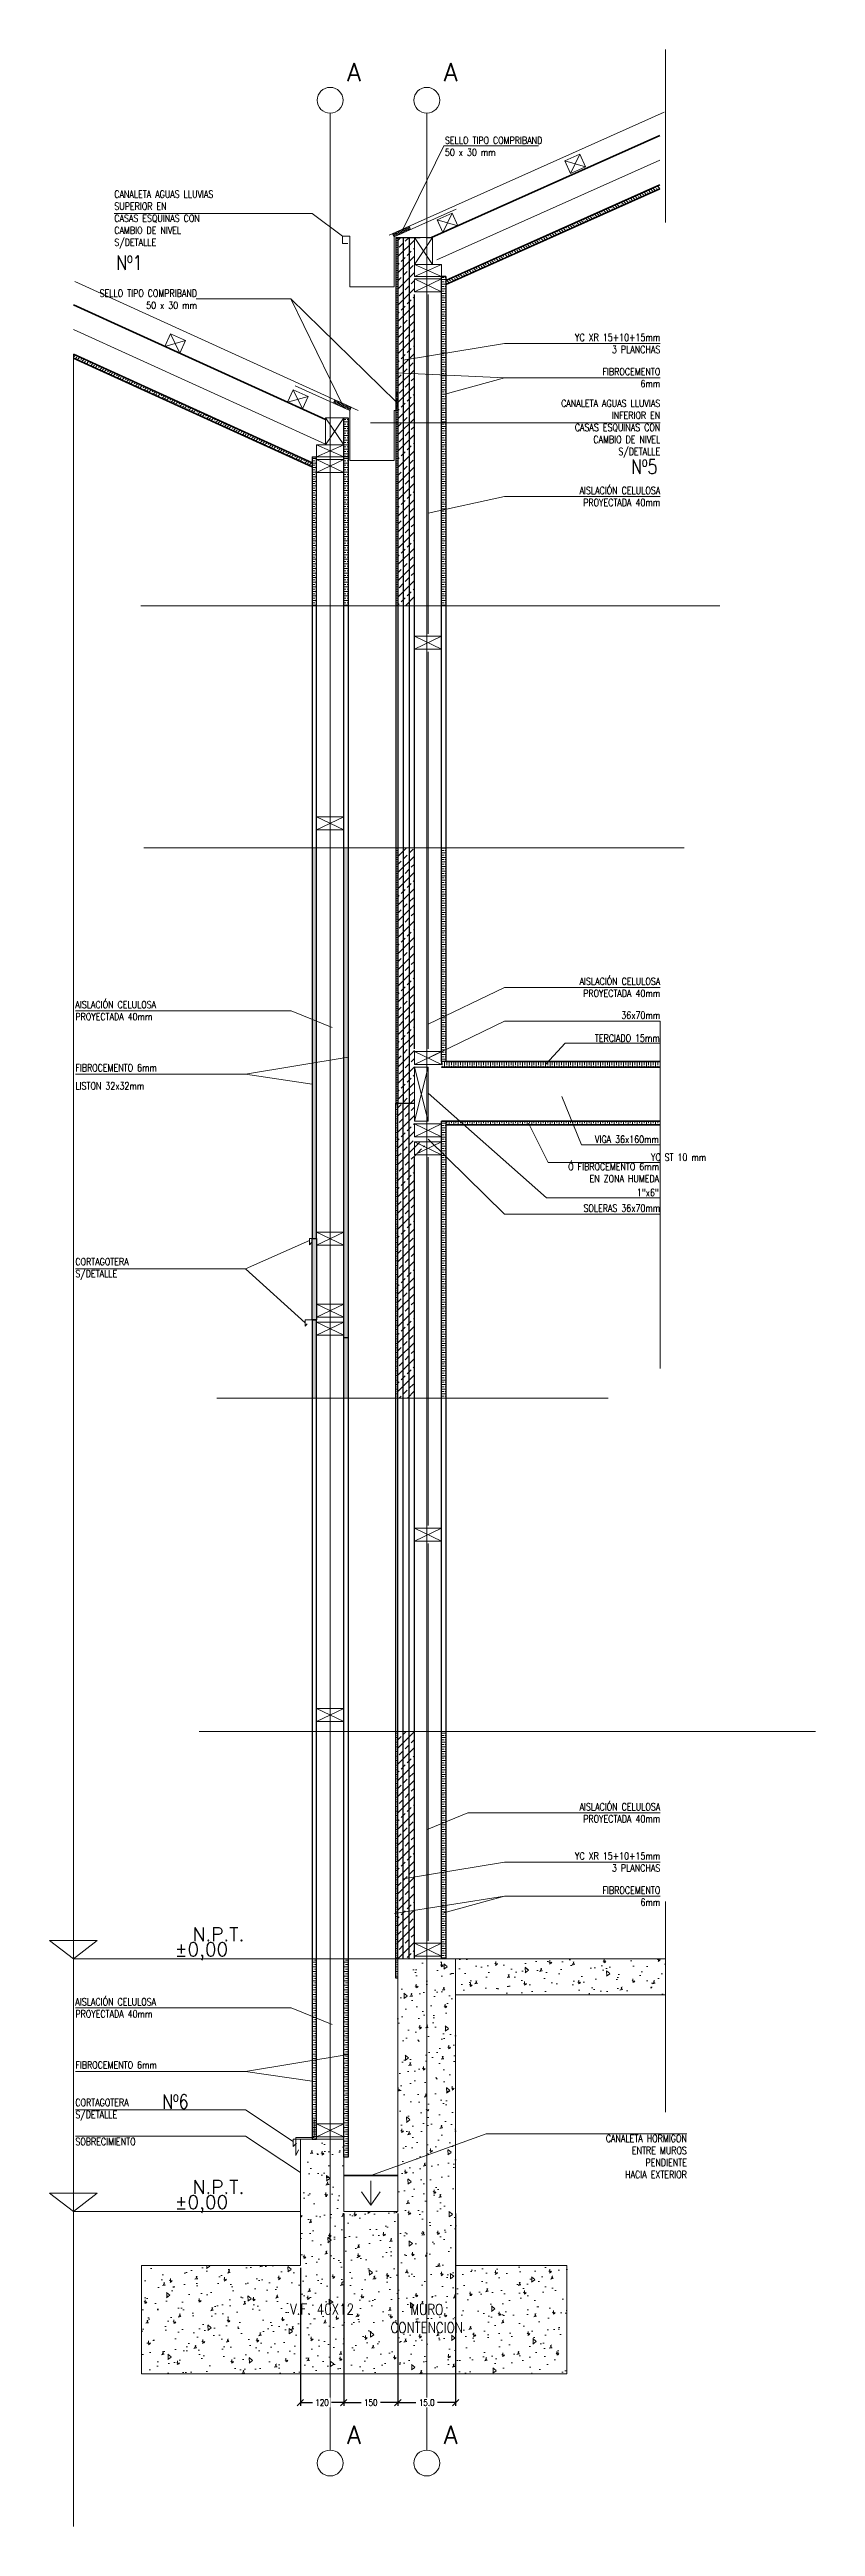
# Model space of a CAD drawing. Header units: metres. Extents: x -2 to 690, y -116 to 73.
# Drawn here: x 512.73 to 514.85, y -88.93 to -82.07 of the extents above; entities that cross this region are included whole.
import ezdxf
from ezdxf.enums import TextEntityAlignment as Align

# ---------------------------------------------------------------- set-up
doc = ezdxf.new("R2010")
doc.units = ezdxf.units.M
doc.header["$LTSCALE"] = 5
doc.header["$MEASUREMENT"] = 0
doc.layers.get('0').update_dxf_attribs({"color": 30})
doc.layers.get('DEFPOINTS').update_dxf_attribs({"color": 210})
doc.layers.add('_AUX', color=210, linetype='Continuous', lineweight=18, plot=False)
for name, color, linetype, lineweight in [('A-ANNO-DIMS', 3, 'Continuous', 18), ('A-ANNO-SYMB', 3, 'Continuous', 18), ('A-ANNO-TEXT', 3, 'Continuous', 18), ('A-DETL-MCUT', 4, 'Continuous', 25), ('A-DETL-PATT', 8, 'Continuous', 18), ('A-ELEV-IDEN', 3, 'Continuous', 18), ('A-ELEV-MBE1', 7, 'Continuous', 35), ('A-ELEV-MBE2', 4, 'Continuous', 25), ('A-WALL-PATT', 8, 'Continuous', 18), ('A-WALL-STUD', 3, 'Continuous', 18)]:
    doc.layers.add(name, color=color, linetype=linetype, lineweight=lineweight)
doc.styles.add('E-ROMANS', font='romans.shx', dxfattribs={"width": 0.8})
doc.dimstyles.new('E-0010_TICK_18', dxfattribs={"dimscale": 0.001, "dimtxt": 18, "dimasz": 18, "dimexe": 9, "dimexo": 6, "dimgap": 9, "dimtad": 0, "dimdec": 0, "dimlfac": 1000, "dimzin": 0, "dimdsep": 46, "dimtxsty": 'E-ROMANS', "dimblk": 'OBLIQUE', "dimcen": 9, "dimclrd": 256, "dimclre": 256, "dimclrt": 256, "dimadec": 0, "dimazin": 0, "dimtfac": 1, "dimtdec": 0, "dimtmove": 1, "dimatfit": 3, "dimldrblk": 'OPEN90', "dimfxl": 1, "dimtfill": 1, "dimtolj": 1, "dimtzin": 0, "dimarcsym": 0})
pattern_1 = [(0, (0, 0), (0, 0.0127), []), (0, (0, 0.00635), (0, 0.0127), [0.00635, -0.003175])]
pattern_2 = [(0, (31.951525, 0), (0, 0.0127), []), (0, (31.951525, 0.00635), (0, 0.0127), [0.00635, -0.003175])]
pattern_3 = [(95, (31.951525, 0), (0.070047325, 0.05877669), [0.009525, -0.104775]), (40, (31.95153, 0), (-0.080008945, 0.055088503), [0.00762, -0.08382]), (145.451, (31.95736, 0.0049), (-0.009961079, 0.113865118), [0.008095, -0.089045]), (91.1842, (31.93356, 0.01796), (0.110705122, 0.080976706), [0.0142875, -0.1571625]), (141.6356, (31.94279, 0.02471), (-0.003543072, 0.171413216), [0.0121425, -0.1335675]), (36.184, (31.93356, 0.01796), (-0.003542786, 0.171413193), [0.01143, -0.12573]), (66, (31.947035, 0.02245), (0.089760276, 0.017447634), [0.009525, -0.104775]), (11, (31.94704, 0.02245), (-0.043269963, 0.086970597), [0.00762, -0.08382]), (116.4514, (31.954515, 0.023905), (0.04649002, 0.104418228), [0.008095, -0.089045]), (82.5, (31.951525, 0), (-0.0288027345, 0.0309867068), [0, -0.082804, 0, -0.08509, 0, -0.0841375]), (52.5, (31.951525, 0), (-0.0117948637, 0.0590435), [0, -0.048514, 0, -0.080899, 0, -0.0320675]), (12.5, (31.9315, -0.020026), (0.0499639315, 0.0459130978), [0, -0.03175, 0, -0.09906, 0, -0.131445]), (2.5, (31.92252, -0.029006), (0.043381952, 0.0613611964), [0, -0.041275, 0, -0.065786, 0, -0.093345])]
pattern_4 = [(90, (31.935525, 0), (-0.0127, 8e-19), []), (90, (31.929175, 0), (-0.0127, 8e-19), [0.00635, -0.003175])]
pattern_5 = [(45, (0, 0), (-0.0224506403, 0.0224506403), []), (45, (-0.011225, 0.011225), (-0.0224506403, 0.0224506403), [0.015875, -0.0079375])]

msp = doc.modelspace()

# ---------------------------------------------------------------- texts
at = {"layer": 'A-ANNO-TEXT', "style": 'E-ROMANS'}
for s, insert, char_height, attachment_point in [('SELLO TIPO COMPRIBAND\\P50 x 30 mm', (513.8255, -82.3331), 0.02, 4), ('CANALETA AGUAS LLUVIAS\\PSUPERIOR EN\\PCASAS ESQUINAS CON \\PCAMBIO DE NIVEL\\PS/DETALLE', (512.9102, -82.5358), 0.02, 4), ('Nº1', (512.9518, -82.6356), 0.04, 2), ('SELLO TIPO COMPRIBAND\\P50 x 30 mm', (513.1391, -82.7568), 0.02, 6), ('YC XR 15+10+15mm\\P3 PLANCHAS', (514.4216, -82.8792), 0.02, 6), ('FIBROCEMENTO\\P6mm', (514.4216, -82.974), 0.02, 6), ('CANALETA AGUAS LLUVIAS\\PINFERIOR EN\\PCASAS ESQUINAS CON \\PCAMBIO DE NIVEL\\PS/DETALLE', (514.4216, -83.1151), 0.02, 6), ('Nº5', (514.3772, -83.2004), 0.04, 2), ('AISLACIÓN CELULOSA\\PPROYECTADA 40mm', (514.4216, -83.3031), 0.02, 6), ('AISLACIÓN CELULOSA\\PPROYECTADA 40mm', (514.4216, -84.6627), 0.02, 6), ('AISLACIÓN CELULOSA\\PPROYECTADA 40mm', (512.8024, -84.7273), 0.02, 4), ('36x70mm', (514.4216, -84.74), 0.02, 6), ('TERCIADO 15mm', (514.4204, -84.8035), 0.02, 6), ('FIBROCEMENTO 6mm', (512.8024, -84.8856), 0.02, 4), ('LISTON 32x32mm', (512.8024, -84.9357), 0.02, 4), ('VIGA 36x160mm', (514.418, -85.0835), 0.02, 6), ('YC ST 10 mm', (514.5489, -85.1333), 0.02, 6), ('Ó FIBROCEMENTO 6mm\\PEN ZONA HUMEDA', (514.4185, -85.176), 0.02, 6), ('SOLERAS 36x70mm', (514.4216, -85.2744), 0.02, 6), ('1"x6"', (514.418, -85.2311), 0.02, 6), ('CORTAGOTERA\\PS/DETALLE', (512.8024, -85.4424), 0.02, 4), ('AISLACIÓN CELULOSA\\PPROYECTADA 40mm', (514.4216, -86.9492), 0.02, 6), ('YC XR 15+10+15mm\\P3 PLANCHAS', (514.4216, -87.0854), 0.02, 6), ('FIBROCEMENTO\\P6mm', (514.4216, -87.1802), 0.02, 6), ('AISLACIÓN CELULOSA\\PPROYECTADA 40mm', (512.8024, -87.4895), 0.02, 4), ('FIBROCEMENTO 6mm', (512.8024, -87.6478), 0.02, 4), ('CORTAGOTERA\\PS/DETALLE', (512.8024, -87.7715), 0.02, 4), ('Nº6', (513.0792, -87.729), 0.04, 2), ('SOBRECIMIENTO', (512.8024, -87.8598), 0.02, 4), ('CANALETA HORMIGON\\PENTRE MUROS\\PPENDIENTE \\PHACIA EXTERIOR', (514.4953, -87.8411), 0.02, 3), ('\\pi-0.09,l0.09,t0.09;V.F. 40X12', (513.4852, -88.3241), 0.03, 5), ('\\pi-0.09,l0.09,t0.09;MURO \\PCONTENCION', (513.7752, -88.35), 0.03, 5)]:
    msp.add_mtext(s, dxfattribs=dict(at, insert=insert, char_height=char_height, attachment_point=attachment_point))
for p in [(513.5741, -82.1278), (513.8416, -82.1278), (513.5741, -88.6724), (513.8416, -88.6724)]:
    msp.add_attdef('A', text='0.00', height=0.05, dxfattribs=at).set_placement(p, align=Align.MIDDLE_CENTER)
for tag, text, p in [('N.P.T.', 'N.', (513.1986, -87.3157)), ('%%P0,00', '0.00', (513.1514, -87.3575)), ('%%P0,00', '0.00', (513.1514, -88.0575)), ('N.P.T.', 'N.', (513.1986, -88.0157))]:
    msp.add_attdef(tag, text=text, height=0.0375, dxfattribs=at).set_placement(p, align=Align.BOTTOM_CENTER)

# ---------------------------------------------------------------- blocks, each defined once
blk = doc.blocks.new('_Oblique')
at = {"color": 0, "linetype": 'ByBlock', "lineweight": -2}
blk.add_line((-0.5, -0.5), (0.5, 0.5), dxfattribs=at)
blk = doc.blocks.new('*D52')
at = {"layer": 'A-ANNO-DIMS', "lineweight": -2, "transparency": 16777216}
for p, q in [((513.5452, -88.0594), (513.5452, -88.5918)), ((513.6952, -88.0594), (513.6952, -88.5918)), ((513.5452, -88.5828), (513.5937, -88.5828)), ((513.6952, -88.5828), (513.6467, -88.5828))]:
    blk.add_line(p, q, dxfattribs=at)
at = {"layer": 'DEFPOINTS', "color": 0, "transparency": 16777216}
for p in [(513.5452, -88.0534), (513.6952, -88.0534), (513.6952, -88.5828)]:
    blk.add_point(p, dxfattribs=at)
at = {"layer": 'A-ANNO-DIMS', "lineweight": -2, "transparency": 16777216, "xscale": 0.018, "yscale": 0.018, "zscale": 0.018, "rotation": 180}
blk.add_blockref('_Oblique', (513.5452, -88.5828), dxfattribs=at)
at = {"layer": 'A-ANNO-DIMS', "lineweight": -2, "transparency": 16777216, "xscale": 0.018, "yscale": 0.018, "zscale": 0.018}
blk.add_blockref('_Oblique', (513.6952, -88.5828), dxfattribs=at)
at = {"layer": 'A-ANNO-DIMS', "transparency": 16777216, "insert": (513.6202, -88.5828), "char_height": 0.018, "attachment_point": 5, "style": 'E-ROMANS', "bg_fill": 3, "box_fill_scale": 1.25, "bg_fill_color": 256, "bg_fill_true_color": 13158600, "bg_fill_transparency": 0}
blk.add_mtext('\\A1;150', dxfattribs=at)
blk = doc.blocks.new('_Open90')
at = {"color": 0, "linetype": 'ByBlock', "lineweight": -2}
for p, q in [((0, 0), (-1, 0)), ((-0.5, 0.5), (0, 0)), ((0, 0), (-0.5, -0.5))]:
    blk.add_line(p, q, dxfattribs=at)
blk = doc.blocks.new('*D1032')
at = {"layer": 'A-ANNO-DIMS', "lineweight": -2, "transparency": 16777216}
for p, q in [((513.5452, -88.0594), (513.5452, -88.5918)), ((513.4252, -88.2094), (513.4252, -88.5918)), ((513.4252, -88.5828), (513.4587, -88.5828)), ((513.5452, -88.5828), (513.5117, -88.5828))]:
    blk.add_line(p, q, dxfattribs=at)
at = {"layer": 'DEFPOINTS', "color": 0, "transparency": 16777216}
for p in [(513.5452, -88.0534), (513.4252, -88.2034), (513.5452, -88.5828)]:
    blk.add_point(p, dxfattribs=at)
at = {"layer": 'A-ANNO-DIMS', "lineweight": -2, "transparency": 16777216, "xscale": 0.018, "yscale": 0.018, "zscale": 0.018, "rotation": 180}
blk.add_blockref('_Oblique', (513.4252, -88.5828), dxfattribs=at)
at = {"layer": 'A-ANNO-DIMS', "lineweight": -2, "transparency": 16777216, "xscale": 0.018, "yscale": 0.018, "zscale": 0.018}
blk.add_blockref('_Oblique', (513.5452, -88.5828), dxfattribs=at)
at = {"layer": 'A-ANNO-DIMS', "transparency": 16777216, "insert": (513.4852, -88.5828), "char_height": 0.018, "attachment_point": 5, "style": 'E-ROMANS', "bg_fill": 3, "box_fill_scale": 1.25, "bg_fill_color": 256, "bg_fill_true_color": 13158600, "bg_fill_transparency": 0}
blk.add_mtext('\\A1;120', dxfattribs=at)
blk = doc.blocks.new('*D1033')
at = {"layer": 'A-ANNO-DIMS', "lineweight": -2, "transparency": 16777216}
for p, q in [((513.6952, -88.0594), (513.6952, -88.5918)), ((513.8552, -88.0594), (513.8552, -88.5918)), ((513.6952, -88.5828), (513.7453, -88.5828)), ((513.8552, -88.5828), (513.8051, -88.5828))]:
    blk.add_line(p, q, dxfattribs=at)
at = {"layer": 'DEFPOINTS', "color": 0, "transparency": 16777216}
for p in [(513.6952, -88.0534), (513.8552, -88.0534), (513.8552, -88.5828)]:
    blk.add_point(p, dxfattribs=at)
at = {"layer": 'A-ANNO-DIMS', "lineweight": -2, "transparency": 16777216, "xscale": 0.018, "yscale": 0.018, "zscale": 0.018, "rotation": 180}
blk.add_blockref('_Oblique', (513.6952, -88.5828), dxfattribs=at)
at = {"layer": 'A-ANNO-DIMS', "lineweight": -2, "transparency": 16777216, "xscale": 0.018, "yscale": 0.018, "zscale": 0.018}
blk.add_blockref('_Oblique', (513.8552, -88.5828), dxfattribs=at)
at = {"layer": 'A-ANNO-DIMS', "transparency": 16777216, "insert": (513.7752, -88.5828), "char_height": 0.018, "attachment_point": 5, "style": 'E-ROMANS', "bg_fill": 3, "box_fill_scale": 1.25, "bg_fill_color": 256, "bg_fill_true_color": 13158600, "bg_fill_transparency": 0}
blk.add_mtext('\\A1;15.0', dxfattribs=at)

# ---------------------------------------------------------------- hatches: boundary and pattern name
at = {"layer": 'A-DETL-PATT'}
h = msp.add_hatch(dxfattribs=at)
h.set_pattern_fill('BRASS', color=256, scale=0.002, angle=135, style=0)
h.set_pattern_definition([(135, (31.935525, 0), (-0.00898025612, -0.00898025612), []), (135, (31.931035, -0.00449), (-0.00898025612, -0.00898025612), [0.00635, -0.003175])])
h.paths.add_polyline_path([(514.4201, -82.4507), (514.4201, -82.4398), (513.8282, -82.7046), (513.8282, -82.7156)])
h = msp.add_hatch(dxfattribs=at)
h.set_pattern_fill('HONEY', color=256, scale=0.0008, angle=41.52733, style=0)
h.set_pattern_definition([(221.5273325, (957.4567519, 271.4312112), (-0.004310670362, -0.00087915796), [0.00254, -0.00508]), (101.5273325, (957.4567519, 271.4312112), (0.001393962053, 0.004172729021), [0.00254, -0.00508]), (161.5273325, (957.4567519, 271.4312112), (-0.0029167083084, 0.003293571061), [-0.00508, 0.00254])])
h.paths.add_polyline_path([(513.7303, -82.5638), (513.7262, -82.5546), (513.6805, -82.5751), (513.6846, -82.5842)])
h = msp.add_hatch(dxfattribs=at)
h.set_pattern_fill('BRASS', color=256, scale=0.002, style=0)
h.set_pattern_definition(pattern_1)
h.paths.add_polyline_path([(513.6952, -83.0648), (513.6892, -83.0648), (513.6892, -83.6056), (513.6952, -83.6056)])
h.paths.add_polyline_path([(513.8282, -82.6934), (513.8162, -82.6934), (513.8162, -83.6056), (513.8282, -83.6056)])
h.paths.add_polyline_path([(513.6952, -82.5854), (513.6892, -82.5854), (513.6892, -83.0648), (513.6952, -83.0648), (513.6952, -82.9963)])
h = msp.add_hatch(dxfattribs=at)
h.set_pattern_fill('BRASS', color=256, scale=0.005, angle=45, style=0)
h.set_pattern_definition(pattern_5)
h.paths.add_polyline_path([(513.7102, -82.5854), (513.6952, -82.5854), (513.6952, -83.6056), (513.7102, -83.6056)])
h.paths.add_polyline_path([(513.7262, -82.5854), (513.7102, -82.5854), (513.7102, -83.6056), (513.7262, -83.6056)])
h.paths.add_polyline_path([(513.7412, -82.7434), (513.7412, -82.7434), (513.7412, -82.6934), (513.7412, -82.6604), (513.7412, -82.5854), (513.7262, -82.5854), (513.7262, -83.6056), (513.7412, -83.6056)])
h = msp.add_hatch(dxfattribs=at)
h.set_pattern_fill('BRASS', color=256, scale=0.002, angle=45, style=0)
h.set_pattern_definition([(45, (31.951525, 0), (-0.00898025612, 0.00898025612), []), (45, (31.947035, 0.00449), (-0.00898025612, 0.00898025612), [0.00635, -0.003175])])
h.paths.add_polyline_path([(512.7969, -82.9092), (512.7969, -82.9202), (513.4582, -83.2213), (513.4582, -83.2103)])
h = msp.add_hatch(dxfattribs=at)
h.set_pattern_fill('HONEY', color=256, scale=0.0008, angle=-72.58279, style=0)
h.set_pattern_definition([(107.4172091, (655.5397454, -632.6855093), (0.000958411243, 0.004293744936), [0.00254, -0.00508]), (347.4172091, (655.5397454, -632.6855093), (0.0032392865705, -0.002976880952), [0.00254, -0.00508]), (47.4172091, (655.5397454, -632.6855093), (0.004197697814, 0.001316863984), [-0.00508, 0.00254])])
h.paths.add_polyline_path([(513.6892, -83.0148), (513.6892, -83.0648), (513.6952, -83.0648), (513.6952, -83.0148)])
h = msp.add_hatch(dxfattribs=at)
h.set_pattern_fill('HONEY', color=256, scale=0.0008, angle=-6.89723, style=0)
h.set_pattern_definition([(173.10277417, (1072.8390596, -180.095806), (-0.00351826788, 0.0026413233065), [0.00254, -0.00508]), (53.10277417, (1072.8390596, -180.095806), (0.004046587023, 0.0017262477085), [0.00254, -0.00508]), (113.10277417, (1072.8390596, -180.095806), (0.000528319143, 0.004367571015), [-0.00508, 0.00254])])
h.paths.add_polyline_path([(513.5622, -83.0648), (513.5663, -83.0557), (513.5207, -83.0351), (513.5166, -83.0442)])
h = msp.add_hatch(dxfattribs=at)
h.set_pattern_fill('BRASS', color=256, scale=0.002, style=0)
h.set_pattern_definition(pattern_2)
h.paths.add_polyline_path([(513.5572, -83.1934), (513.5452, -83.1934), (513.5452, -83.6056), (513.5572, -83.6056)])
h.paths.add_polyline_path([(513.5572, -83.0854), (513.5452, -83.0854), (513.5452, -83.1934), (513.5572, -83.1934)])
h.paths.add_polyline_path([(513.4702, -83.1934), (513.4582, -83.1934), (513.4582, -83.6056), (513.4702, -83.6056)])
h = msp.add_hatch(dxfattribs=at)
h.set_pattern_fill('BRASS', color=256, scale=0.002, style=0)
h.set_pattern_definition(pattern_2)
h.paths.add_polyline_path([(513.5572, -84.2759), (513.5452, -84.2759), (513.5452, -85.5334), (513.5452, -85.5334), (513.5452, -85.5834), (513.5452, -85.6334), (513.5572, -85.6334)])
h.paths.add_polyline_path([(513.4702, -84.2759), (513.4582, -84.2759), (513.4582, -85.3584), (513.4702, -85.3584), (513.4702, -85.3334)])
h.paths.add_polyline_path([(513.4702, -85.3834), (513.4702, -85.3834), (513.4702, -85.3584), (513.4582, -85.3584), (513.4582, -85.5834), (513.4702, -85.5834), (513.4702, -85.5334)])
h.paths.add_polyline_path([(513.4702, -85.5834), (513.4582, -85.5834), (513.4582, -85.8003), (513.4702, -85.8003)])
h.paths.add_polyline_path([(513.5572, -85.6334), (513.5452, -85.6334), (513.5452, -85.8003), (513.5572, -85.8003)])
h = msp.add_hatch(dxfattribs=at)
h.set_pattern_fill('BRASS', color=256, scale=0.002, style=0)
h.set_pattern_definition(pattern_1)
h.paths.add_polyline_path([(513.6952, -84.2759), (513.6892, -84.2759), (513.6892, -84.9834), (513.6952, -84.9834)])
h.paths.add_polyline_path([(513.8282, -84.2759), (513.8162, -84.2759), (513.8162, -84.8684), (513.8282, -84.8684)])
h = msp.add_hatch(dxfattribs=at)
h.set_pattern_fill('BRASS', color=256, scale=0.005, angle=45, style=0)
h.set_pattern_definition(pattern_5)
h.paths.add_polyline_path([(513.7412, -84.2759), (513.7262, -84.2759), (513.7262, -84.9834), (513.7412, -84.9834), (513.7412, -84.8834), (513.7412, -84.8834), (513.7412, -84.8334)])
h.paths.add_polyline_path([(513.7262, -84.2759), (513.7102, -84.2759), (513.7102, -84.9834), (513.7262, -84.9834)])
h.paths.add_polyline_path([(513.7102, -84.2759), (513.6952, -84.2759), (513.6952, -84.9834), (513.7102, -84.9834), (513.7102, -84.9834)])
h = msp.add_hatch(dxfattribs=at)
h.set_pattern_fill('BRASS', color=256, scale=0.002, angle=90, style=0)
h.set_pattern_definition(pattern_4)
h.paths.add_polyline_path([(514.4216, -84.8684), (513.8282, -84.8684), (513.8162, -84.8684), (513.8162, -84.8834), (514.4216, -84.8834)])
h = msp.add_hatch(dxfattribs=at)
h.set_pattern_fill('BRASS', color=256, scale=0.002, style=0)
h.set_pattern_definition(pattern_1)
h.paths.add_polyline_path([(513.6952, -84.9834), (513.6892, -84.9834), (513.6892, -85.8003), (513.6952, -85.8003)])
h = msp.add_hatch(dxfattribs=at)
h.set_pattern_fill('BRASS', color=256, scale=0.005, angle=45, style=0)
h.set_pattern_definition(pattern_5)
h.paths.add_polyline_path([(513.7412, -85.1334), (513.7787, -85.1084), (513.7412, -85.0834), (513.7412, -85.0334), (513.7412, -84.9834), (513.7262, -84.9834), (513.7262, -85.8003), (513.7412, -85.8003)])
h.paths.add_polyline_path([(513.7262, -84.9834), (513.7102, -84.9834), (513.7102, -85.8003), (513.7262, -85.8003)])
h.paths.add_polyline_path([(513.7102, -84.9834), (513.6952, -84.9834), (513.6952, -85.8003), (513.7102, -85.8003)])
h = msp.add_hatch(dxfattribs=at)
h.set_pattern_fill('BRASS', color=256, scale=0.002, style=0)
h.set_pattern_definition(pattern_1)
h.paths.add_polyline_path([(513.8282, -85.0334), (513.8162, -85.0334), (513.8162, -85.8003), (513.8282, -85.8003)])
h = msp.add_hatch(dxfattribs=at)
h.set_pattern_fill('BRASS', color=256, scale=0.002, angle=90, style=0)
h.set_pattern_definition(pattern_4)
h.paths.add_polyline_path([(514.4216, -85.0334), (513.8282, -85.0334), (513.8282, -85.0434), (514.4216, -85.0434)])
h = msp.add_hatch(dxfattribs=at)
h.set_pattern_fill('BRASS', color=256, scale=0.002, style=0)
h.set_pattern_definition(pattern_1)
h.paths.add_polyline_path([(513.6952, -86.7239), (513.6892, -86.7239), (513.6892, -87.3534), (513.6952, -87.3534)])
h.paths.add_polyline_path([(513.6952, -87.3534), (513.6892, -87.3534), (513.6892, -87.4074), (513.6952, -87.4074)])
h = msp.add_hatch(dxfattribs=at)
h.set_pattern_fill('BRASS', color=256, scale=0.005, angle=45, style=0)
h.set_pattern_definition(pattern_5)
h.paths.add_polyline_path([(513.7412, -86.7239), (513.7262, -86.7239), (513.7262, -87.3534), (513.7412, -87.3534)])
h.paths.add_polyline_path([(513.7262, -86.7239), (513.7102, -86.7239), (513.7102, -87.3534), (513.7262, -87.3534)])
h.paths.add_polyline_path([(513.7102, -86.7239), (513.6952, -86.7239), (513.6952, -87.3534), (513.7102, -87.3534)])
h = msp.add_hatch(dxfattribs=at)
h.set_pattern_fill('BRASS', color=256, scale=0.002, style=0)
h.set_pattern_definition(pattern_1)
h.paths.add_polyline_path([(513.8282, -86.7239), (513.8162, -86.7239), (513.8162, -87.3534), (513.8282, -87.3534)])
h = msp.add_hatch(dxfattribs=at)
h.set_pattern_fill('AR-CONC', color=256, scale=0.0005, angle=45, style=0)
h.set_pattern_definition(pattern_3)
h.paths.add_polyline_path([(513.8552, -87.3534), (513.6952, -87.3534), (513.6952, -88.0534), (513.5452, -88.0534), (513.5452, -87.8534), (513.4252, -87.8534), (513.4252, -88.2034), (512.9852, -88.2034), (512.9852, -88.5034), (514.1633, -88.5034), (514.1633, -88.2034), (513.8552, -88.2034)])
h.paths.add_polyline_path([(513.6325, -88.3013), (513.9178, -88.3013), (513.9178, -88.3987), (513.6325, -88.3987)], flags=24)
h.paths.add_polyline_path([(513.3781, -88.3012), (513.5922, -88.3012), (513.5922, -88.347), (513.3781, -88.347)], flags=24)
h = msp.add_hatch(dxfattribs=at)
h.set_pattern_fill('BRASS', color=256, scale=0.002, style=0)
h.set_pattern_definition(pattern_1)
h.paths.add_polyline_path([(513.4702, -87.5182), (513.4582, -87.5133), (513.4582, -87.6347), (513.4702, -87.6327)])
h.paths.add_polyline_path([(513.4702, -87.3534), (513.4582, -87.3534), (513.4582, -87.5133), (513.4702, -87.5182)])
h.paths.add_polyline_path([(513.4702, -87.6327), (513.4582, -87.6347), (513.4582, -87.8534), (513.4702, -87.8534), (513.4702, -87.8034)])
h = msp.add_hatch(dxfattribs=at)
h.set_pattern_fill('BRASS', color=256, scale=0.002, style=0)
h.set_pattern_definition(pattern_1)
h.paths.add_polyline_path([(513.5572, -87.3534), (513.5452, -87.3534), (513.5452, -87.8034), (513.5452, -87.8534), (513.5452, -87.9034), (513.5572, -87.9034)])
h = msp.add_hatch(dxfattribs=at)
h.set_pattern_fill('AR-CONC', color=256, scale=0.0005, angle=45, style=0)
h.set_pattern_definition(pattern_3)
h.paths.add_polyline_path([(514.4361, -87.3534), (513.8552, -87.3534), (513.8552, -87.4534), (514.4361, -87.4534)])

# ---------------------------------------------------------------- linework, layer by layer
at = {"layer": '_AUX'}
msp.add_line((514.4216, -84.7568), (514.4216, -85.7182), dxfattribs=at)
for points in [[(514.4361, -82.5437), (514.4361, -82.0651)], [(512.7969, -82.9092), (512.7969, -88.9259)], [(512.9832, -83.6056), (514.587, -83.6056)], [(512.9917, -84.2759), (514.4874, -84.2759)], [(513.194, -85.8003), (514.2774, -85.8003)], [(513.1455, -86.7239), (514.8513, -86.7239)], [(514.4361, -87.195), (514.4361, -87.7787)]]:
    msp.add_lwpolyline(points, dxfattribs=at)
at = {"layer": '_AUX', "color": 4}
for points in [[(513.4702, -85.3334), (513.4702, -85.3584), (513.4508, -85.3584), (513.4508, -85.3759), (513.4564, -85.3693)], [(513.4702, -85.5334), (513.4702, -85.5834), (513.4388, -85.5834), (513.4388, -85.6009), (513.4444, -85.5943)], [(513.4702, -87.8034), (513.4702, -87.8534), (513.4252, -87.8534), (513.4052, -87.8534), (513.4052, -87.8734), (513.4143, -87.864)]]:
    msp.add_lwpolyline(points, dxfattribs=at)
at = {"layer": 'A-ANNO-SYMB', "ltscale": 10}
for p, q in [((513.5077, -88.7144), (513.5077, -82.2414)), ((513.7752, -88.7144), (513.7752, -82.2414))]:
    msp.add_line(p, q, dxfattribs=at)
at = {"layer": 'A-ANNO-SYMB'}
for p, q in [((513.8552, -87.3534), (513.6952, -87.3534)), ((513.6952, -87.3534), (513.6952, -88.0534)), ((514.4361, -87.3534), (513.8552, -87.3534)), ((513.8552, -88.2034), (513.8552, -87.3534)), ((514.4361, -87.4534), (513.8552, -87.4534)), ((513.4252, -88.2034), (513.4252, -87.8534)), ((513.4252, -87.8534), (513.5452, -87.8534)), ((513.5452, -87.8534), (513.5452, -88.0534)), ((513.4252, -88.0534), (512.7969, -88.0534))]:
    msp.add_line(p, q, dxfattribs=at)
for points in [[(513.6709, -82.5794), (514.432, -82.2387)], [(513.8566, -82.5072), (513.6846, -82.5842), (513.6846, -82.7224), (513.5622, -82.7224), (513.5622, -82.5824), (513.5422, -82.5824), (513.5422, -82.6024), (513.5567, -82.6024)], [(513.6846, -82.5842), (513.7303, -82.5638), (513.7262, -82.5546), (513.6805, -82.5751), (513.6846, -82.5842)], [(513.5856, -83.0649), (512.8011, -82.7076)], [(513.4106, -82.9963), (513.5622, -83.0648), (513.5622, -83.203), (513.685, -83.203), (513.685, -83.0648), (513.6952, -83.0648), (513.6952, -82.9963), (513.6952, -82.9963)], [(513.6892, -83.0148), (513.6892, -83.0648), (513.6952, -83.0648), (513.6952, -83.0148), (513.6892, -83.0148)], [(513.5166, -83.0442), (513.5622, -83.0648), (513.5663, -83.0557), (513.5207, -83.0351), (513.5166, -83.0442)], [(512.7309, -87.3025), (512.8629, -87.3025)], [(512.7309, -87.3025), (512.7969, -87.3534), (512.8629, -87.3025)], [(513.4634, -87.7985), (513.4634, -87.8485), (513.4126, -87.8485), (513.4126, -87.8985), (513.4203, -87.8829)], [(512.7309, -88.0025), (512.8629, -88.0025)], [(512.7309, -88.0025), (512.7969, -88.0534), (512.8629, -88.0025)], [(513.6952, -88.0534), (513.5452, -88.0534)], [(513.4252, -88.2034), (512.9852, -88.2034), (512.9852, -88.5034), (514.1633, -88.5034), (514.1633, -88.2034), (513.8552, -88.2034)]]:
    msp.add_lwpolyline(points, dxfattribs=at)
for centre in [(513.5077, -82.2056), (513.7752, -82.2056), (513.5077, -88.7502), (513.7752, -88.7502)]:
    msp.add_circle(centre, 0.0358, dxfattribs=at)
at = {"layer": 'A-ANNO-TEXT'}
for p, q in [((513.8223, -82.3322), (514.0847, -82.3322)), ((513.5422, -82.5824), (513.4577, -82.5194)), ((513.399, -82.756), (513.1366, -82.756)), ((513.399, -82.756), (513.6892, -83.0398)), ((513.99, -82.974), (513.6916, -82.9603)), ((513.2738, -84.9033), (513.5572, -84.856)), ((514.1587, -84.8175), (514.1046, -84.8751)), ((514.107, -85.2461), (513.7787, -84.956)), ((514.2034, -85.0985), (514.1493, -84.9651)), ((514.1112, -85.1483), (514.0571, -85.039)), ((513.99, -87.1802), (513.6855, -87.2279)), ((513.2738, -87.6655), (513.5572, -87.6182))]:
    msp.add_line(p, q, dxfattribs=at)
for points in [[(513.8223, -82.3322), (513.7064, -82.569)], [(512.9102, -82.5194), (513.3417, -82.5194), (513.4577, -82.5194)], [(513.399, -82.756), (513.5432, -83.0507)], [(514.4216, -82.8792), (513.99, -82.8792), (513.7102, -82.9254)], [(514.4216, -82.974), (513.99, -82.974), (513.8222, -83.0202)], [(514.4216, -83.0987), (513.99, -83.0987), (513.6191, -83.0987)], [(514.4216, -83.3031), (513.99, -83.3031), (513.7787, -83.3492)], [(512.8024, -84.7273), (513.4002, -84.7273), (513.5129, -84.7735)], [(514.4216, -84.6627), (513.99, -84.6627), (513.7787, -84.7644)], [(514.4216, -84.7568), (513.99, -84.7568), (513.7787, -84.8584)], [(514.4216, -84.8175), (514.1587, -84.8175)], [(512.8024, -84.9033), (513.2738, -84.9033), (513.4582, -84.9305)], [(514.4216, -85.2912), (513.99, -85.2912), (513.7787, -85.0834)], [(514.4216, -85.0985), (514.2034, -85.0985)], [(514.4216, -85.1483), (514.1112, -85.1483)], [(514.4216, -85.2461), (514.107, -85.2461)], [(512.8024, -85.4424), (513.2738, -85.4424), (513.4508, -85.3643)], [(513.2738, -85.4424), (513.4388, -85.5922)], [(514.4216, -86.9492), (513.8888, -86.9492), (513.7761, -86.9954)], [(514.4216, -87.0854), (513.99, -87.0854), (513.7102, -87.1316)], [(514.4216, -87.1802), (513.99, -87.1802), (513.8222, -87.2264)], [(512.8024, -87.4895), (513.4002, -87.4895), (513.5129, -87.5357)], [(512.8024, -87.6655), (513.2738, -87.6655), (513.4582, -87.6927)], [(512.8024, -87.7715), (513.2738, -87.7715), (513.4052, -87.8592)], [(512.8024, -87.8445), (513.2738, -87.8445), (513.4252, -87.9456)], [(514.4953, -87.8381), (513.9399, -87.8381), (513.6202, -87.9534)]]:
    msp.add_lwpolyline(points, dxfattribs=at)
at = {"layer": 'A-DETL-MCUT'}
for p, q in [((513.6892, -82.5854), (513.6892, -84.9834)), ((513.6892, -82.5854), (513.6952, -82.5854)), ((513.6952, -82.5854), (513.6952, -84.9834)), ((513.6952, -82.5854), (513.7572, -82.5854)), ((513.7102, -82.5854), (513.7102, -84.9834)), ((513.7102, -82.5854), (513.7102, -84.9834)), ((513.7202, -82.5854), (513.7262, -82.5854)), ((513.7262, -82.5854), (513.7262, -84.9834)), ((513.7262, -82.5854), (513.7412, -82.5854)), ((513.7732, -82.5854), (513.7882, -82.5854)), ((513.8282, -82.6934), (513.8162, -82.6934)), ((513.7412, -84.8334), (513.7412, -82.7434)), ((513.4581, -83.1934), (513.4702, -83.1934)), ((513.6892, -87.4074), (513.6892, -84.9834)), ((513.6892, -84.9834), (513.7412, -84.9834)), ((513.6952, -87.3534), (513.6952, -84.9834)), ((513.7102, -87.3534), (513.7102, -84.9834)), ((513.7102, -87.3534), (513.7102, -84.9834)), ((513.7262, -87.3534), (513.7262, -84.9834)), ((513.7412, -87.3534), (513.7412, -85.1334)), ((513.4582, -85.5834), (513.4702, -85.5834)), ((513.6952, -87.4074), (513.6892, -87.4074))]:
    msp.add_line(p, q, dxfattribs=at)
for points in [[(513.8282, -82.6934), (513.8282, -84.8684), (513.8162, -84.8684), (513.8162, -82.6934)], [(513.4582, -83.1934), (513.4582, -85.3584), (513.4702, -85.3584), (513.4702, -83.1934)], [(513.5572, -83.1934), (513.5572, -85.6334), (513.5452, -85.6334), (513.5452, -83.1934)], [(513.8282, -85.0334), (513.8282, -87.3534), (513.8162, -87.3534), (513.8162, -85.0334)], [(513.4582, -85.5834), (513.4582, -87.8534), (513.4702, -87.8534), (513.4702, -85.5834)], [(513.5572, -85.5834), (513.5572, -87.9034), (513.5452, -87.9034), (513.5452, -85.5834)]]:
    msp.add_lwpolyline(points, dxfattribs=at)
for points in [[(513.5452, -83.0854), (513.5572, -83.0854), (513.5572, -83.1934), (513.5452, -83.1934)], [(513.4582, -85.3584), (513.4702, -85.3584), (513.4702, -85.5834), (513.4582, -85.5834)]]:
    msp.add_lwpolyline(points, close=True, dxfattribs=at)
at = {"layer": 'A-ELEV-IDEN', "ltscale": 10}
msp.add_line((512.7969, -87.3534), (513.6952, -87.3534), dxfattribs=at)
at = {"layer": 'A-ELEV-MBE1'}
for p, q in [((514.4216, -84.8684), (513.8282, -84.8684)), ((513.5452, -87.9534), (513.6952, -87.9534))]:
    msp.add_line(p, q, dxfattribs=at)
for points in [[(513.7885, -82.5854), (514.4201, -82.3028)], [(513.8282, -82.7046), (514.4201, -82.4398)], [(513.8282, -82.7156), (514.4201, -82.4507)], [(513.4952, -83.0898), (512.7969, -82.7719)], [(513.4582, -83.2103), (512.7969, -82.9092)], [(513.4582, -83.2213), (512.7969, -82.9202)], [(514.4216, -84.8834), (513.8162, -84.8834), (513.8162, -84.8834)], [(513.8162, -85.0334), (514.4216, -85.0334)], [(513.8282, -85.0434), (514.4216, -85.0434)]]:
    msp.add_lwpolyline(points, dxfattribs=at)
at = {"layer": 'A-ELEV-MBE2'}
msp.add_line((513.5452, -87.8034), (513.5452, -85.5834), dxfattribs=at)
at = {"layer": 'A-WALL-PATT', "ltscale": 10}
for p, q in [((513.7787, -83.6834), (513.7787, -82.7434)), ((513.5077, -84.1834), (513.5077, -83.2434)), ((513.7787, -84.8334), (513.7787, -83.7334)), ((513.5077, -85.3334), (513.5077, -84.2334)), ((513.7787, -86.1534), (513.7787, -85.1334)), ((513.5077, -85.3834), (513.5077, -85.5334)), ((513.5077, -86.6534), (513.5077, -85.6334)), ((513.7787, -87.3034), (513.7787, -86.2034)), ((513.5077, -87.8034), (513.5077, -86.7034))]:
    msp.add_line(p, q, dxfattribs=at)
at = {"layer": 'A-WALL-PATT', "ltscale": 14}
for points in [[(513.8027, -82.6476), (514.4201, -82.3713)], [(513.4952, -83.1585), (512.7969, -82.8405)]]:
    msp.add_lwpolyline(points, dxfattribs=at)
at = {"layer": 'A-WALL-STUD'}
for p, q in [((514.2143, -82.3896), (514.1577, -82.3733)), ((514.1732, -82.408), (514.1987, -82.3549)), ((513.82, -82.5714), (513.8455, -82.5183)), ((513.7912, -82.6604), (513.7412, -82.5854)), ((513.7912, -82.5854), (513.7412, -82.6604)), ((513.861, -82.553), (513.8044, -82.5367)), ((513.8162, -82.7004), (513.7412, -82.7364)), ((513.7412, -82.7004), (513.8162, -82.7364)), ((513.0502, -82.8872), (513.1069, -82.8713)), ((513.0912, -82.9058), (513.0659, -82.8526)), ((513.4308, -83.0605), (513.4056, -83.0073)), ((513.3899, -83.0418), (513.4466, -83.0259)), ((513.4952, -83.1604), (513.5452, -83.0854)), ((513.4952, -83.0854), (513.5452, -83.1604)), ((513.4702, -83.2004), (513.5452, -83.2364)), ((513.5452, -83.2004), (513.4702, -83.2364)), ((513.7412, -83.7264), (513.8162, -83.6904)), ((513.8162, -83.7264), (513.7412, -83.6904)), ((513.5452, -84.2264), (513.4702, -84.1904)), ((513.4702, -84.2264), (513.5452, -84.1904)), ((513.7412, -84.8764), (513.8162, -84.8404)), ((513.8162, -84.8764), (513.7412, -84.8404)), ((513.7412, -85.0334), (513.7787, -84.8834)), ((513.7787, -85.0334), (513.7412, -84.8834)), ((513.7412, -85.0764), (513.8162, -85.0404)), ((513.8162, -85.0764), (513.7412, -85.0404)), ((513.7412, -85.1264), (513.8162, -85.0904)), ((513.8162, -85.1264), (513.7412, -85.0904)), ((513.5452, -85.3764), (513.4702, -85.3404)), ((513.4702, -85.3764), (513.5452, -85.3404)), ((513.5452, -85.5764), (513.4702, -85.5404)), ((513.4702, -85.5764), (513.5452, -85.5404)), ((513.5452, -85.6264), (513.4702, -85.5904)), ((513.4702, -85.6264), (513.5452, -85.5904)), ((513.8162, -86.1964), (513.7412, -86.1604)), ((513.7412, -86.1964), (513.8162, -86.1604)), ((513.4702, -86.6964), (513.5452, -86.6604)), ((513.5452, -86.6964), (513.4702, -86.6604)), ((513.8162, -87.3464), (513.7412, -87.3104)), ((513.7412, -87.3464), (513.8162, -87.3104)), ((513.4702, -87.8464), (513.5452, -87.8104)), ((513.5452, -87.8464), (513.4702, -87.8104))]:
    msp.add_line(p, q, dxfattribs=at)
for points in [[(514.1732, -82.408), (514.2143, -82.3896), (514.1987, -82.3549), (514.1577, -82.3733)], [(513.82, -82.5714), (513.861, -82.553), (513.8455, -82.5183), (513.8044, -82.5367)], [(513.8162, -82.7004), (513.7412, -82.7004), (513.7412, -82.7364), (513.8162, -82.7364)], [(513.0912, -82.9058), (513.0502, -82.8872), (513.0659, -82.8526), (513.1069, -82.8713)], [(513.4308, -83.0605), (513.3899, -83.0418), (513.4056, -83.0073), (513.4466, -83.0259)], [(513.4702, -83.2004), (513.5452, -83.2004), (513.5452, -83.2364), (513.4702, -83.2364)], [(513.7412, -83.7264), (513.8162, -83.7264), (513.8162, -83.6904), (513.7412, -83.6904)], [(513.5452, -84.2264), (513.4702, -84.2264), (513.4702, -84.1904), (513.5452, -84.1904)], [(513.7412, -84.8764), (513.8162, -84.8764), (513.8162, -84.8404), (513.7412, -84.8404)], [(513.7787, -84.8834), (513.7787, -85.0334), (513.7412, -85.0334), (513.7412, -84.8834)], [(513.7412, -85.0764), (513.8162, -85.0764), (513.8162, -85.0404), (513.7412, -85.0404)], [(513.7412, -85.1264), (513.8162, -85.1264), (513.8162, -85.0904), (513.7412, -85.0904)], [(513.5452, -85.3764), (513.4702, -85.3764), (513.4702, -85.3404), (513.5452, -85.3404)], [(513.5452, -85.5764), (513.4702, -85.5764), (513.4702, -85.5404), (513.5452, -85.5404)], [(513.5452, -85.6264), (513.4702, -85.6264), (513.4702, -85.5904), (513.5452, -85.5904)], [(513.8162, -86.1964), (513.7412, -86.1964), (513.7412, -86.1604), (513.8162, -86.1604)], [(513.4702, -86.6964), (513.5452, -86.6964), (513.5452, -86.6604), (513.4702, -86.6604)], [(513.8162, -87.3464), (513.7412, -87.3464), (513.7412, -87.3104), (513.8162, -87.3104)], [(513.4702, -87.8464), (513.5452, -87.8464), (513.5452, -87.8104), (513.4702, -87.8104)]]:
    msp.add_lwpolyline(points, close=True, dxfattribs=at)
for points in [[(513.7412, -82.5854), (513.7912, -82.5854), (513.7912, -82.5854), (513.7912, -82.6604), (513.7412, -82.6604), (513.7412, -82.5854)], [(513.8162, -82.6934), (513.8162, -82.6934), (513.8162, -82.6604), (513.8032, -82.6604), (513.7412, -82.6604), (513.7412, -82.6934), (513.8162, -82.6934)], [(513.8162, -82.6604), (513.7412, -82.6934)], [(513.7412, -82.6604), (513.8162, -82.6934)], [(513.5452, -83.0854), (513.4952, -83.0854), (513.4952, -83.0854), (513.4952, -83.1604), (513.5452, -83.1604), (513.5452, -83.0854)], [(513.4702, -83.1934), (513.4702, -83.1934), (513.4702, -83.1604), (513.4832, -83.1604), (513.5452, -83.1604), (513.5452, -83.1934), (513.4702, -83.1934)], [(513.4702, -83.1604), (513.5452, -83.1934)], [(513.5452, -83.1604), (513.4702, -83.1934)]]:
    msp.add_lwpolyline(points, dxfattribs=at)

msp.set_redraw_order([(e.dxf.handle, doc.entitydb.next_handle()) for e in msp.query("TEXT MTEXT ATTDEF DIMENSION ARC_DIMENSION")])  # texts and dimensions are drawn at this point

# ---------------------------------------------------------------- next in the draw order: dimensions: what is measured, and where the dimension line sits
at = {"layer": 'A-ANNO-DIMS'}
dim = msp.add_linear_dim(base=(513.6952, -88.5828), p1=(513.5452, -88.0534), p2=(513.6952, -88.0534), dimstyle='E-0010_TICK_18', dxfattribs=at)
dim.commit()
dim.dimension.update_dxf_attribs({"geometry": '*D52', "text_midpoint": (513.6202, -88.5828)})

# ---------------------------------------------------------------- next in the draw order: linework, layer by layer
at = {"layer": 'A-ELEV-IDEN', "ltscale": 10}
for points in [[(513.6202, -88.0361), (513.5941, -87.9986)], [(513.6202, -87.9681), (513.6202, -88.0361)], [(513.6202, -88.0361), (513.6463, -87.9986)]]:
    msp.add_lwpolyline(points, dxfattribs=at)

# ---------------------------------------------------------------- next in the draw order: dimensions: what is measured, and where the dimension line sits
at = {"layer": 'A-ANNO-DIMS'}
dim = msp.add_linear_dim(base=(513.5452, -88.5828), p1=(513.4252, -88.2034), p2=(513.5452, -88.0534), dimstyle='E-0010_TICK_18', dxfattribs=at)
dim.commit()
dim.dimension.update_dxf_attribs({"geometry": '*D1032', "text_midpoint": (513.4852, -88.5828)})
dim = msp.add_linear_dim(base=(513.8552, -88.5828), p1=(513.6952, -88.0534), p2=(513.8552, -88.0534), text='15.0', dimstyle='E-0010_TICK_18', dxfattribs=at)
dim.commit()
dim.dimension.update_dxf_attribs({"geometry": '*D1033', "text_midpoint": (513.7752, -88.5828)})

doc.saveas('drawing.dxf')
